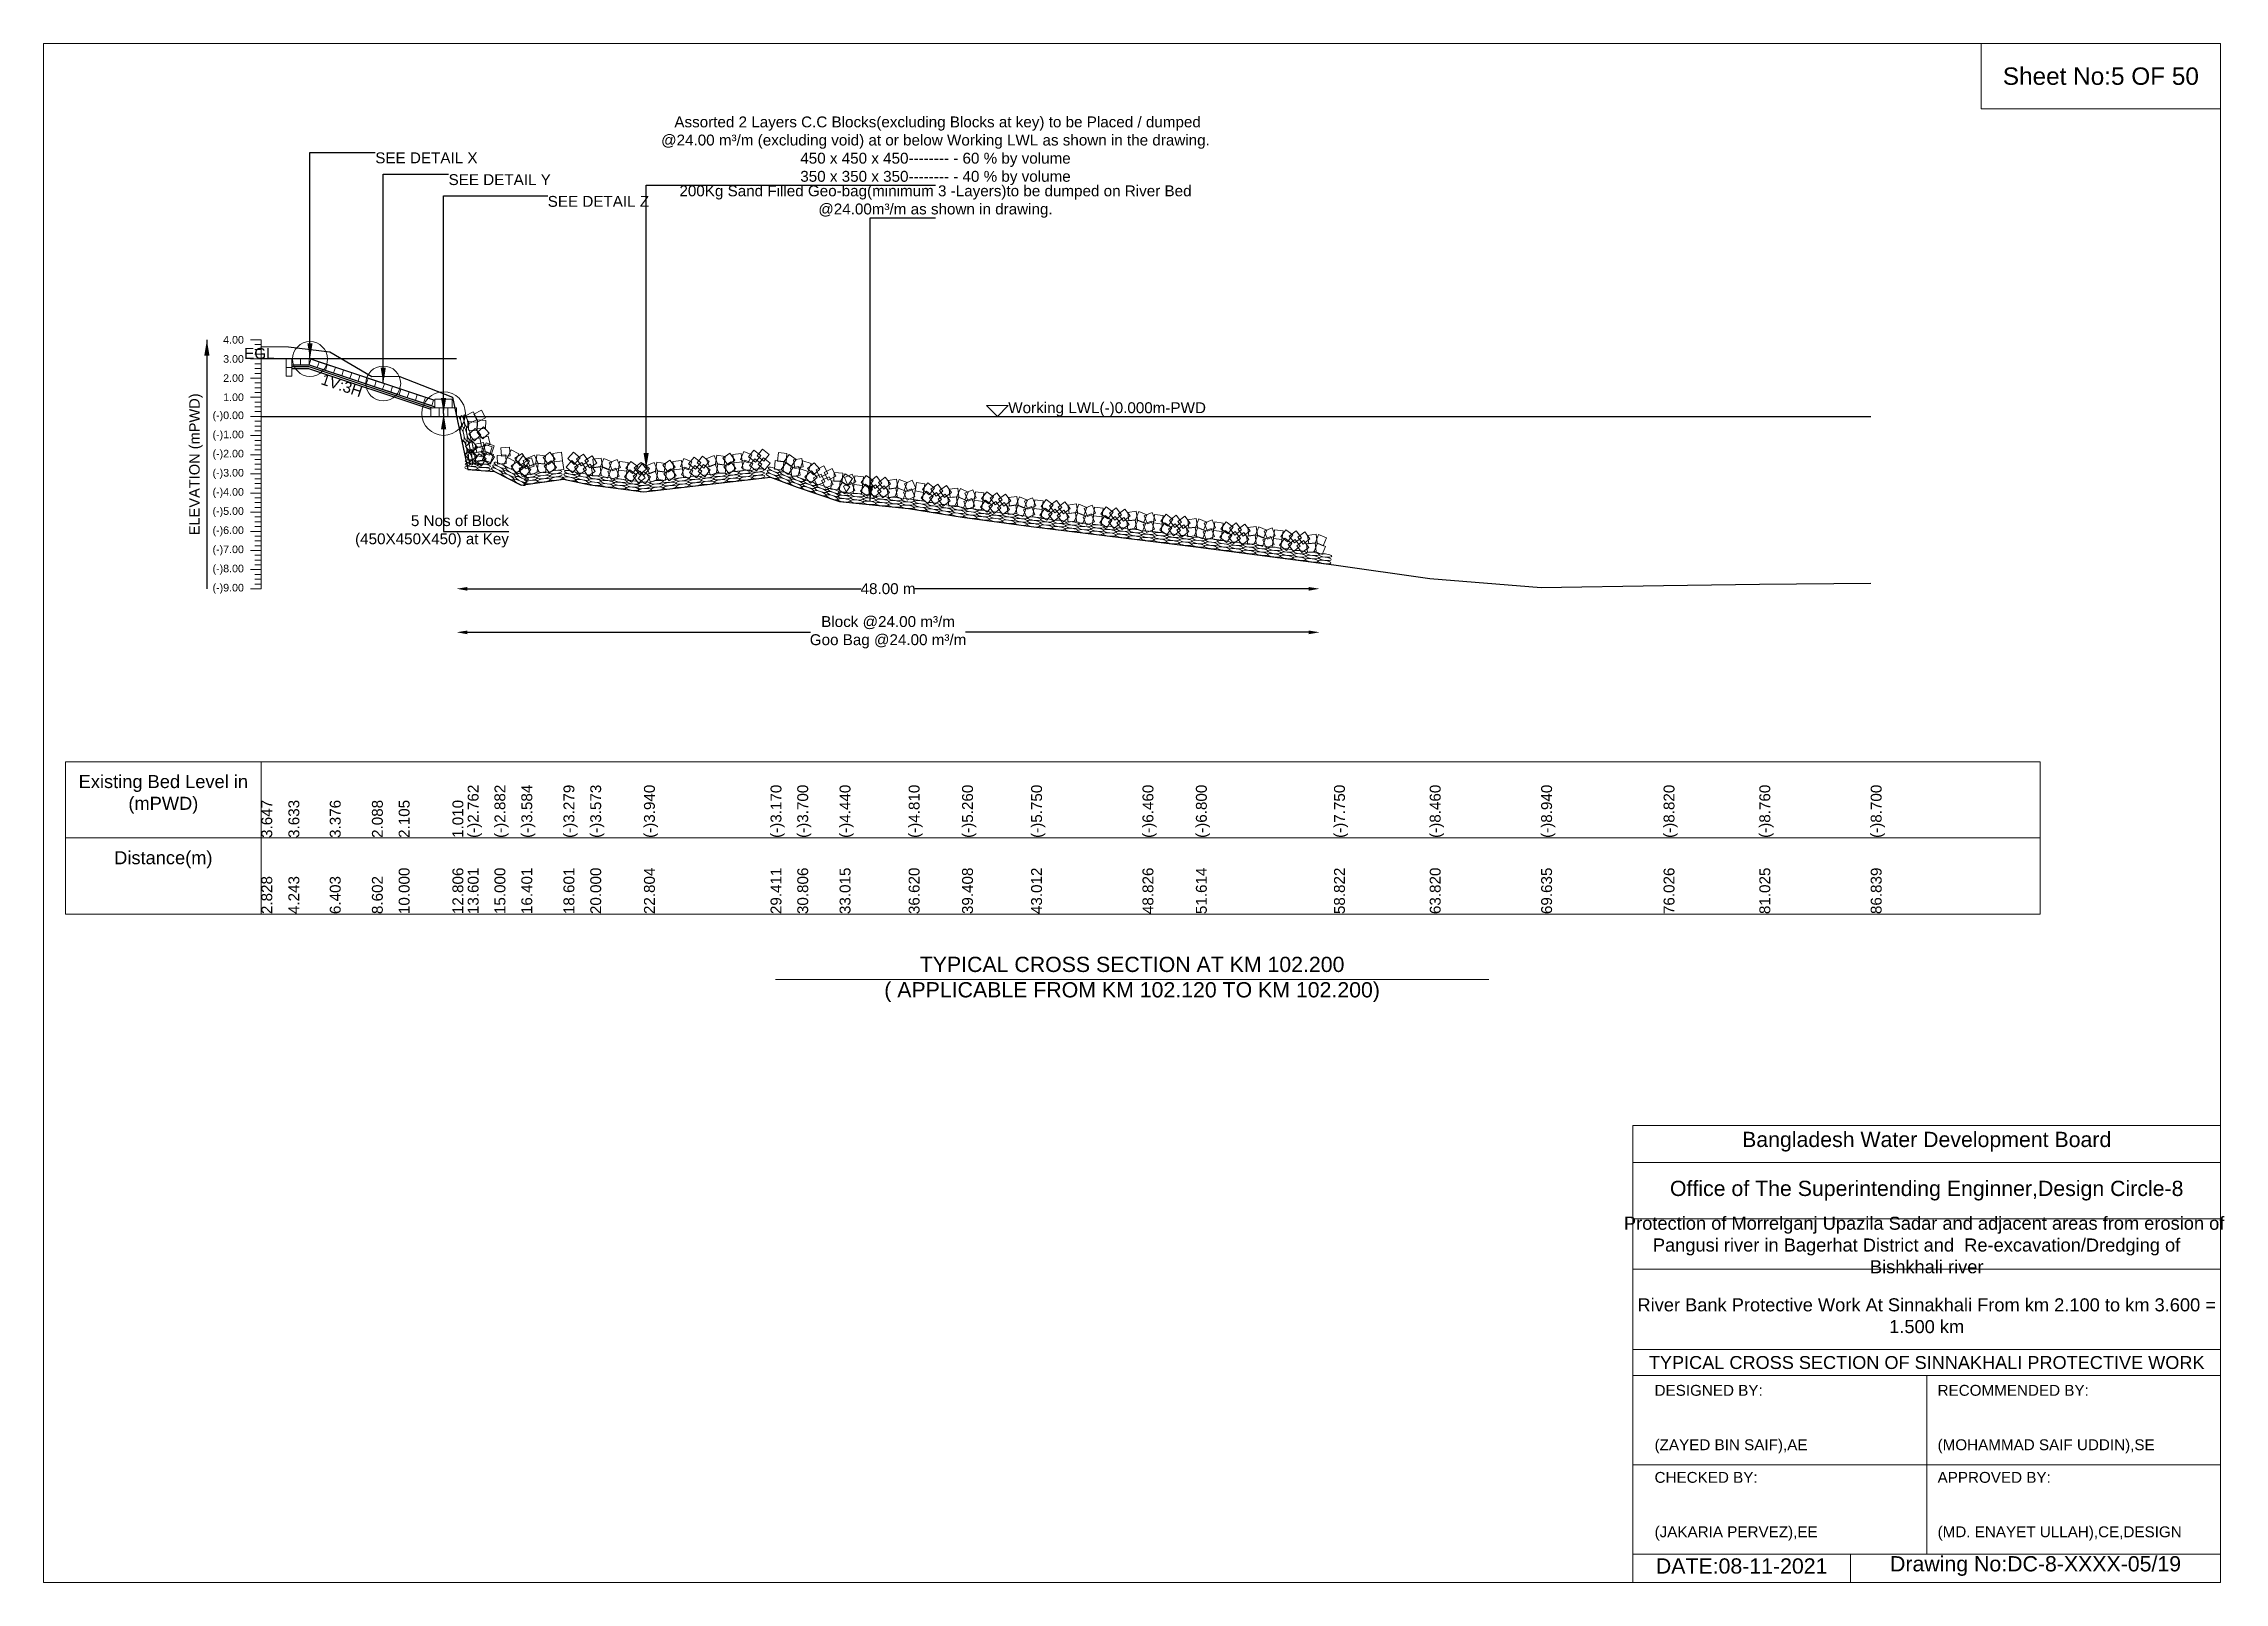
# Model space of a CAD drawing. Header units: inches. Extents: x 89000 to 380017, y -7071 to 0.
# Drawn here: x 160000 to 170017, y -7071 to 0 of the extents above; entities that cross this region are included whole.
import ezdxf

# ---------------------------------------------------------------- set-up
doc = ezdxf.new("R2010")
doc.units = ezdxf.units.IN
doc.header["$LTSCALE"] = 7
doc.header["$MEASUREMENT"] = 0
for name, color, linetype, lineweight in [('Cross section Data Border', 7, 'Continuous', 9), ('Cross Section Labels', 7, 'Continuous', 9), ('Existing_Bed_Level for Xsection', 7, 'Continuous', 25), ('Long Section Labels', 7, 'Continuous', 9)]:
    doc.layers.add(name, color=color, linetype=linetype, lineweight=lineweight)
doc.styles.get("Standard").update_dxf_attribs({"font": 'arial.ttf'})
doc.dimstyles.new('Appron Lebeling Style', dxfattribs={"dimtxt": 50, "dimasz": 50, "dimexe": 0.18, "dimexo": 0.0625, "dimgap": 0.09, "dimtad": 0, "dimtih": 1, "dimtoh": 1, "dimdec": 4, "dimzin": 0, "dimdsep": 46, "dimtxsty": 'Standard', "dimcen": 0.09, "dimse1": 1, "dimse2": 1, "dimadec": 0, "dimazin": 0, "dimtfac": 1, "dimtdec": 4, "dimtofl": 0, "dimtmove": 0, "dimatfit": 3, "dimfxl": 1, "dimtolj": 1, "dimtzin": 0, "dimarcsym": 0})
doc.dimstyles.get("Standard").update_dxf_attribs({"dimtxt": 0.18, "dimasz": 0.18, "dimexe": 0.18, "dimexo": 0.0625, "dimgap": 0.09, "dimtad": 0, "dimtih": 1, "dimtoh": 1, "dimdec": 4, "dimzin": 0, "dimdsep": 46, "dimtxsty": 'Standard', "dimcen": 0.09, "dimadec": 0, "dimazin": 0, "dimtfac": 1, "dimtdec": 4, "dimtofl": 0, "dimtmove": 0, "dimatfit": 3, "dimfxl": 1, "dimtolj": 1, "dimtzin": 0, "dimarcsym": 0})

msp = doc.modelspace()

# ---------------------------------------------------------------- texts
at = {"layer": 'Cross section Data Border', "char_height": 60, "width": 800, "attachment_point": 5}
for s, insert in [('Existing Bed Level in (mPWD)', (160550, -3450)), ('Distance(m)', (160550, -3750))]:
    msp.add_mtext(s, dxfattribs=dict(at, insert=insert))
at = {"layer": 'Cross Section Labels'}
for s, insert, char_height, attachment_point in [('Sheet No:5 OF 50', (169450, -150), 80, 5), (' Assorted 2 Layers C.C Blocks(excluding Blocks at key) to be Placed / dumped^J@24.00 m³/m (excluding void) at or below Working LWL as shown in the drawing.^J450 x 450 x 450-------- - 60 % by volume^J350 x 350 x 350-------- - 40 % by volume', (164096.86074, -650), 50, 8), ('SEE DETAIL X', (161523.58617, -500), 50, 1), ('SEE DETAIL Y', (161860.18617, -600), 50, 1), ('SEE DETAIL Z', (162315.58617, -700), 50, 1), ('200Kg Sand Filled Geo-bag(minimum 3 -Layers)to be dumped on River Bed^J@24.00m³/m as shown in drawing.', (164096.86074, -800), 50, 8), ('EGL', (161060.90204, -1449.28), 50, 9), ('Working LWL(-)0.000m-PWD', (164431.18617, -1713.28), 50, 7), ('5 Nos of Block ^J(450X450X450) at Key', (162137.38617, -2241.28), 50, 6), ('TYPICAL CROSS SECTION AT KM 102.200^J( APPLICABLE FROM KM 102.120 TO KM 102.200)', (165000, -4300), 70, 5), ('Bangladesh Water Development Board', (168650, -5046), 70, 5), ('Office of The Superintending Enginner,Design Circle-8', (168650, -5271), 70, 5)]:
    msp.add_mtext(s, dxfattribs=dict(at, insert=insert, char_height=char_height, attachment_point=attachment_point))
at = {"layer": 'Cross Section Labels', "insert": (161377.97215, -1547.12207), "char_height": 50, "attachment_point": 2, "rotation": 341.565051177}
msp.add_mtext('1V:3H', dxfattribs=at)
at = {"layer": 'Cross Section Labels'}
for s, insert, char_height, width, attachment_point in [('Protection of Morrelganj Upazila Sadar and adjacent areas from erosion of  Pangusi river in Bagerhat District and  Re-excavation/Dredging of     Bishkhali river', (168650, -5521), 60, 2800, 5), ('River Bank Protective Work At Sinnakhali From km 2.100 to km 3.600 = 1.500 km', (168650, -5846), 60, 2700, 5), ('TYPICAL CROSS SECTION OF SINNAKHALI PROTECTIVE WORK', (168650, -6061), 59.5765532, 2800, 5), ('DESIGNED BY:^J^J^J(ZAYED BIN SAIF),AE', (167400, -6321), 50, 1400, 4), ('RECOMMENDED BY:^J^J^J(MOHAMMAD SAIF UDDIN),SE', (168700, -6321), 50, 1400, 4), ('CHECKED BY:^J^J^J(JAKARIA PERVEZ),EE', (167400, -6721), 50, 1400, 4), ('APPROVED BY:^J^J^J(MD. ENAYET ULLAH),CE,DESIGN', (168700, -6721), 50, 1400, 4), ('DATE:08-11-2021', (167800, -6996), 70, 1400, 5), ('Drawing No:DC-8-XXXX-05/19', (169150, -6996), 70, 2200, 5)]:
    msp.add_mtext(s, dxfattribs=dict(at, insert=insert, char_height=char_height, width=width, attachment_point=attachment_point))
at = {"layer": 'Long Section Labels', "char_height": 35, "attachment_point": 6}
for s, insert in [('4.00', (160920, -1361.28)), ('3.00', (160920, -1449.28)), ('2.00', (160920, -1537.28)), ('(-)0.00', (160920, -1713.28)), ('1.00', (160920, -1625.28)), ('(-)1.00', (160920, -1801.28)), ('(-)2.00', (160920, -1889.28)), ('(-)3.00', (160920, -1977.28)), ('(-)4.00', (160920, -2065.28)), ('(-)5.00', (160920, -2153.28)), ('(-)6.00', (160920, -2241.28)), ('(-)7.00', (160920, -2329.28)), ('(-)8.00', (160920, -2417.28)), ('(-)9.00', (160920, -2505.28))]:
    msp.add_mtext(s, dxfattribs=dict(at, insert=insert))
at = {"layer": 'Long Section Labels', "rotation": 90}
for s, insert, char_height, attachment_point in [('ELEVATION (mPWD)', (160700, -1933.28), 48, 5), ('3.647', (161000, -3650), 50, 1), ('3.633', (161124.45079, -3650), 50, 1), ('3.376', (161314.57335, -3650), 50, 1), ('2.088', (161508.10304, -3650), 50, 1), ('2.105', (161631.09841, -3650), 50, 1), ('1.010', (161878.04828, -3650), 50, 1), ('(-)2.762', (161948.02782, -3650), 50, 1), ('(-)2.882', (162071.09841, -3650), 50, 1), ('(-)3.584', (162194.40573, -3650), 50, 1), ('(-)3.279', (162387.99303, -3650), 50, 1), ('(-)3.573', (162511.09841, -3650), 50, 1), ('(-)3.940', (162757.80716, -3650), 50, 1), ('(-)3.170', (163339.25606, -3650), 50, 1), ('(-)3.700', (163462.01265, -3650), 50, 1), ('(-)4.440', (163656.43144, -3650), 50, 1), ('(-)4.810', (163973.6291, -3650), 50, 1), ('(-)5.260', (164219.01306, -3650), 50, 1), ('(-)5.750', (164536.12153, -3650), 50, 1), ('(-)6.460', (165047.80599, -3650), 50, 1), ('(-)6.800', (165293.12615, -3650), 50, 1), ('(-)7.750', (165927.4137, -3650), 50, 1), ('(-)8.460', (166367.26365, -3650), 50, 1), ('(-)8.940', (166878.95742, -3650), 50, 1), ('(-)8.820', (167441.4138, -3650), 50, 1), ('(-)8.760', (167881.27092, -3650), 50, 1), ('(-)8.700', (168392.92437, -3650), 50, 1), ('10.000', (161631.09841, -4000), 50, 1), ('12.806', (161878.04828, -4000), 50, 1), ('13.601', (161948.02782, -4000), 50, 1), ('15.000', (162071.09841, -4000), 50, 1), ('16.401', (162194.40573, -4000), 50, 1), ('18.601', (162387.99303, -4000), 50, 1), ('20.000', (162511.09841, -4000), 50, 1), ('22.804', (162757.80716, -4000), 50, 1), ('29.411', (163339.25606, -4000), 50, 1), ('30.806', (163462.01265, -4000), 50, 1), ('33.015', (163656.43144, -4000), 50, 1), ('36.620', (163973.6291, -4000), 50, 1), ('39.408', (164219.01306, -4000), 50, 1), ('43.012', (164536.12153, -4000), 50, 1), ('48.826', (165047.80599, -4000), 50, 1), ('51.614', (165293.12615, -4000), 50, 1), ('58.822', (165927.4137, -4000), 50, 1), ('63.820', (166367.26365, -4000), 50, 1), ('69.635', (166878.95742, -4000), 50, 1), ('76.026', (167441.4138, -4000), 50, 1), ('81.025', (167881.27092, -4000), 50, 1), ('86.839', (168392.92437, -4000), 50, 1), ('2.828', (161000, -4000), 50, 1), ('4.243', (161124.45079, -4000), 50, 1), ('6.403', (161314.57335, -4000), 50, 1), ('8.602', (161508.10304, -4000), 50, 1)]:
    msp.add_mtext(s, dxfattribs=dict(at, insert=insert, char_height=char_height, attachment_point=attachment_point))

# ---------------------------------------------------------------- blocks, each defined once
blk = doc.blocks.new('*D7')
at = {"layer": 'Cross Section Labels', "color": 0, "lineweight": -2, "transparency": 16777216}
for p, q in [((161947, -2505), (163755, -2505)), ((165811, -2505), (164002, -2505))]:
    blk.add_line(p, q, dxfattribs=at)
at = {"layer": 'Cross Section Labels', "color": 0, "transparency": 16777216}
for points in [[(161947, -2497), (161947, -2514), (161897, -2505)], [(165811, -2497), (165811, -2514), (165861, -2505)]]:
    blk.add_solid(points, dxfattribs=at)
at = {"layer": 'Defpoints', "color": 0, "transparency": 16777216}
for p in [(161897, -1713), (165861, -2386), (165861, -2505)]:
    blk.add_point(p, dxfattribs=at)
at = {"layer": 'Cross Section Labels', "color": 0, "transparency": 16777216, "insert": (163879, -2505), "char_height": 50, "attachment_point": 5}
blk.add_mtext('\\A1;48.00 m', dxfattribs=at)
blk = doc.blocks.new('*D8')
at = {"layer": 'Cross Section Labels', "color": 0, "lineweight": -2, "transparency": 16777216}
for p, q in [((161947, -2705), (163523, -2705)), ((165811, -2705), (164234, -2705))]:
    blk.add_line(p, q, dxfattribs=at)
at = {"layer": 'Cross Section Labels', "color": 0, "transparency": 16777216}
for points in [[(161947, -2697), (161947, -2714), (161897, -2705)], [(165811, -2697), (165811, -2714), (165861, -2705)]]:
    blk.add_solid(points, dxfattribs=at)
at = {"layer": 'Defpoints', "color": 0, "transparency": 16777216}
for p in [(161897, -1713), (165861, -2386), (165861, -2705)]:
    blk.add_point(p, dxfattribs=at)
at = {"layer": 'Cross Section Labels', "color": 0, "transparency": 16777216, "insert": (163879, -2705), "char_height": 50, "attachment_point": 5}
blk.add_mtext('\\A1;Block @24.00 m³/m ^JGoo Bag @24.00 m³/m ', dxfattribs=at)

# ---------------------------------------------------------------- dimensions: what is measured, and where the dimension line sits
at = {"layer": 'Cross Section Labels'}
for base, text, picture, middle in [((165860.52391, -2505.28), '48.00 m', '*D7', (163878.65504, -2505.28)), ((165860.52391, -2705.28), 'Block @24.00 m³/m ^JGoo Bag @24.00 m³/m ', '*D8', (163878.65504, -2705.28))]:
    dim = msp.add_linear_dim(base=base, p1=(161896.78617, -1713.28), p2=(165860.52391, -2386.46383), text=text, dimstyle='Appron Lebeling Style', dxfattribs=at)
    dim.commit()
    dim.dimension.update_dxf_attribs({"geometry": picture, "text_midpoint": middle})

# ---------------------------------------------------------------- linework, layer by layer
at = {"layer": 'Cross section Data Border'}
msp.add_lwpolyline([(160100, -3300), (169170.73215, -3300), (169170.73215, -4000), (160100, -4000)], close=True, dxfattribs=at)
for points in [[(161000, -3300), (161000, -4000)], [(160100, -3650), (169170.73215, -3650)]]:
    msp.add_lwpolyline(points, dxfattribs=at)
at = {"layer": 'Cross Section Labels'}
for points in [[(160000, 0), (170000, 0), (170000, -7071), (160000, -7071)], [(168900, 0), (170000, 0), (170000, -300), (168900, -300)], [(164381.18617, -1713.28), (164431.18617, -1663.28), (164331.18617, -1663.28)]]:
    msp.add_lwpolyline(points, close=True, dxfattribs=at)
for points in [[(163362, -4300), (165000, -4300), (166638, -4300)], [(167300, -7071), (167300, -4971), (170000, -4971)], [(167300, -5141), (170000, -5141)], [(167300, -5401), (170000, -5401)], [(167300, -5631), (170000, -5631)], [(167300, -6001), (170000, -6001)], [(167300, -6121), (170000, -6121)], [(168650, -6121), (168650, -6941)], [(167300, -6531), (170000, -6531)], [(167300, -6941), (170000, -6941)], [(168300, -6941), (168300, -7071)]]:
    msp.add_lwpolyline(points, dxfattribs=at)
for centre, radius in [((161223.58617, -1449.28), 80), ((161560.18617, -1561.48), 80), ((161837.38617, -1700.08), 100)]:
    msp.add_circle(centre, radius, dxfattribs=at)
at = {"layer": 'Existing_Bed_Level for Xsection'}
for points in [[(161000, -1392.344), (161124.45079, -1393.576), (161314.57335, -1416.192), (161508.10304, -1529.536), (161631.09841, -1528.04), (161878.04828, -1624.4), (161948.02782, -1956.336), (162071.09841, -1966.896), (162194.40573, -2028.672), (162387.99303, -2001.832), (162511.09841, -2027.704), (162757.80716, -2060), (163339.25606, -1992.24), (163462.01265, -2038.88), (163656.43144, -2104), (163973.6291, -2136.56), (164219.01306, -2176.16), (164536.12153, -2219.28), (165047.80599, -2281.76), (165293.12615, -2311.68), (165927.4137, -2395.28), (166367.26365, -2457.76), (166878.95742, -2500), (167441.4138, -2489.44), (167881.27092, -2484.16), (168392.92437, -2478.88)], [(161896.78617, -1449.28), (161000, -1449.28)], [(161797.78617, -1640.68), (161227.65046, -1450.63476), (161223.58617, -1449.28), (161219.30204, -1449.28), (161140.10204, -1449.28)], [(161140.10204, -1475.68), (161219.30204, -1475.68), (161797.78617, -1668.50804)], [(161140.10204, -1484.48), (161217.874, -1484.48), (161785.474, -1673.68)], [(161140.10204, -1493.28), (161216.44596, -1493.28), (161777.98617, -1680.46007)], [(161000, -1713.28), (168392.92437, -1713.28)]]:
    msp.add_lwpolyline(points, dxfattribs=at)
at = {"layer": 'Long Section Labels'}
for points in [[(161000, -1361.28), (160950, -1361.28)], [(161000, -1383.28), (160970, -1383.28)], [(161000, -2505.28), (161000, -2417.28), (161000, -2329.28), (161000, -2241.28), (161000, -2153.28), (161000, -2065.28), (161000, -1977.28), (161000, -1889.28), (161000, -1801.28), (161000, -1713.28), (161000, -1625.28), (161000, -1537.28), (161000, -1449.28), (161000, -1361.28)], [(161000, -1449.28), (160950, -1449.28)], [(161000, -1405.28), (160970, -1405.28)], [(161000, -1427.28), (160970, -1427.28)], [(161000, -1471.28), (160970, -1471.28)], [(161000, -1493.28), (160970, -1493.28)], [(161000, -1537.28), (160950, -1537.28)], [(161000, -1515.28), (160970, -1515.28)], [(161000, -1559.28), (160970, -1559.28)], [(161000, -1581.28), (160970, -1581.28)], [(161000, -1625.28), (160950, -1625.28)], [(161000, -1603.28), (160970, -1603.28)], [(161000, -1647.28), (160970, -1647.28)], [(161000, -1669.28), (160970, -1669.28)], [(161000, -1691.28), (160970, -1691.28)], [(161000, -1713.28), (160950, -1713.28)], [(161000, -1801.28), (160950, -1801.28)], [(161000, -1735.28), (160970, -1735.28)], [(161000, -1757.28), (160970, -1757.28)], [(161000, -1779.28), (160970, -1779.28)], [(161000, -1889.28), (160950, -1889.28)], [(161000, -1823.28), (160970, -1823.28)], [(161000, -1845.28), (160970, -1845.28)], [(161000, -1867.28), (160970, -1867.28)], [(161000, -1977.28), (160950, -1977.28)], [(161000, -1911.28), (160970, -1911.28)], [(161000, -1933.28), (160970, -1933.28)], [(161000, -1955.28), (160970, -1955.28)], [(161000, -1999.28), (160970, -1999.28)], [(161000, -2065.28), (160950, -2065.28)], [(161000, -2021.28), (160970, -2021.28)], [(161000, -2043.28), (160970, -2043.28)], [(161000, -2087.28), (160970, -2087.28)], [(161000, -2153.28), (160950, -2153.28)], [(161000, -2109.28), (160970, -2109.28)], [(161000, -2131.28), (160970, -2131.28)], [(161000, -2175.28), (160970, -2175.28)], [(161000, -2197.28), (160970, -2197.28)], [(161000, -2241.28), (160950, -2241.28)], [(161000, -2219.28), (160970, -2219.28)], [(161000, -2263.28), (160970, -2263.28)], [(161000, -2285.28), (160970, -2285.28)], [(161000, -2329.28), (160950, -2329.28)], [(161000, -2307.28), (160970, -2307.28)], [(161000, -2351.28), (160970, -2351.28)], [(161000, -2373.28), (160970, -2373.28)], [(161000, -2395.28), (160970, -2395.28)], [(161000, -2417.28), (160950, -2417.28)], [(161000, -2439.28), (160970, -2439.28)], [(161000, -2461.28), (160970, -2461.28)], [(161000, -2483.28), (160970, -2483.28)], [(161000, -2505.28), (160950, -2505.28)]]:
    msp.add_lwpolyline(points, dxfattribs=at)
for points in [[(161140.10204, -1449.28), (161113.70204, -1449.28), (161113.70204, -1488.88), (161140.10204, -1488.88)], [(161140.10204, -1488.88), (161113.70204, -1488.88), (161113.70204, -1528.48), (161140.10204, -1528.48)], [(161179.70204, -1449.28), (161140.10204, -1449.28), (161140.10204, -1475.68), (161179.70204, -1475.68)], [(161219.30204, -1449.28), (161179.70204, -1449.28), (161179.70204, -1475.68), (161219.30204, -1475.68)], [(161265.21831, -1463.15738), (161227.65046, -1450.63476), (161219.30204, -1475.68), (161256.8699, -1488.20262)], [(161302.78617, -1475.68), (161265.21831, -1463.15738), (161256.8699, -1488.20262), (161294.43776, -1500.72524)], [(161340.35403, -1488.20262), (161302.78617, -1475.68), (161294.43776, -1500.72524), (161332.00562, -1513.24786)], [(161377.92189, -1500.72524), (161340.35403, -1488.20262), (161332.00562, -1513.24786), (161369.57348, -1525.77048)], [(161415.48975, -1513.24786), (161377.92189, -1500.72524), (161369.57348, -1525.77048), (161407.14134, -1538.2931)], [(161453.05761, -1525.77048), (161415.48975, -1513.24786), (161407.14134, -1538.2931), (161444.70919, -1550.81572)], [(161490.62547, -1538.2931), (161453.05761, -1525.77048), (161444.70919, -1550.81572), (161482.27705, -1563.33834)], [(161528.19332, -1550.81572), (161490.62547, -1538.2931), (161482.27705, -1563.33834), (161519.84491, -1575.86096)], [(161565.76118, -1563.33834), (161528.19332, -1550.81572), (161519.84491, -1575.86096), (161557.41277, -1588.38358)], [(161603.32904, -1575.86096), (161565.76118, -1563.33834), (161557.41277, -1588.38358), (161594.98063, -1600.9062)], [(161640.8969, -1588.38358), (161603.32904, -1575.86096), (161594.98063, -1600.9062), (161632.54849, -1613.42881)], [(161678.46476, -1600.9062), (161640.8969, -1588.38358), (161632.54849, -1613.42881), (161670.11635, -1625.95143)], [(161716.03262, -1613.42881), (161678.46476, -1600.9062), (161670.11635, -1625.95143), (161707.6842, -1638.47405)], [(161753.60048, -1625.95143), (161716.03262, -1613.42881), (161707.6842, -1638.47405), (161745.25206, -1650.99667)], [(161791.16833, -1638.47405), (161753.60048, -1625.95143), (161745.25206, -1650.99667), (161782.81992, -1663.51929)], [(161817.58617, -1673.68), (161777.98617, -1673.68), (161777.98617, -1713.28), (161817.58617, -1713.28)], [(161837.38617, -1634.08), (161797.78617, -1634.08), (161797.78617, -1673.68), (161837.38617, -1673.68)], [(161857.18617, -1673.68), (161817.58617, -1673.68), (161817.58617, -1713.28), (161857.18617, -1713.28)], [(161876.98617, -1634.08), (161837.38617, -1634.08), (161837.38617, -1673.68), (161876.98617, -1673.68)], [(161896.78617, -1673.68), (161857.18617, -1673.68), (161857.18617, -1713.28), (161896.78617, -1713.28)], [(161990.77778, -1728.0032), (161972.85126, -1692.69314), (161937.54121, -1710.61966), (161955.46772, -1745.92972)], [(162029.52604, -1719.8342), (162011.59952, -1684.52414), (161976.28946, -1702.45066), (161994.21598, -1737.76072)], [(161991.02636, -1778.90362), (161993.17243, -1739.36182), (161953.63063, -1737.21575), (161951.48455, -1776.75755)], [(162008.45716, -1798.33658), (161982.02613, -1768.84827), (161952.53782, -1795.27931), (161978.96886, -1824.76762)], [(162029.77462, -1770.73462), (162031.92069, -1731.19282), (161992.37888, -1729.04675), (161990.23281, -1768.58855)], [(162047.20542, -1790.16758), (162020.77438, -1760.67927), (161991.28608, -1787.11031), (162017.71712, -1816.59862)], [(161990.42552, -1895.04506), (161964.90839, -1864.76245), (161934.62579, -1890.27957), (161960.14291, -1920.56218)], [(161993.81093, -1855.59003), (161968.29381, -1825.30742), (161938.0112, -1850.82455), (161963.52833, -1881.10716)], [(162012.12512, -1850.84583), (162003.95612, -1812.09757), (161965.20786, -1820.26657), (161973.37686, -1859.01483)], [(162009.5214, -1899.26739), (162021.79842, -1861.61855), (161984.14959, -1849.34153), (161971.87256, -1886.99036)], [(162032.40595, -1907.28727), (161999.23905, -1885.65126), (161977.60304, -1918.81816), (162010.76994, -1940.45417)], [(162017.99866, -1873.08027), (161979.01322, -1880.02974), (161985.96269, -1919.01519), (162024.94814, -1912.06572)], [(162021.38408, -1833.62525), (161982.39863, -1840.57472), (161989.34811, -1879.56016), (162028.33355, -1872.61069)], [(162050.87338, -1842.67683), (162042.70438, -1803.92857), (162003.95612, -1812.09757), (162012.12512, -1850.84583)], [(162048.26965, -1891.09839), (162060.54668, -1853.44955), (162022.89785, -1841.17253), (162010.62082, -1878.82136)], [(162066.79618, -1887.56191), (162029.56447, -1874.07267), (162016.07523, -1911.30438), (162053.30694, -1924.79362)], [(162071.1542, -1899.11827), (162037.9873, -1877.48226), (162016.3513, -1910.64916), (162049.5182, -1932.28517)], [(162070.18159, -1848.10689), (162032.94988, -1834.61764), (162019.46064, -1871.84936), (162056.69235, -1885.3386)], [(162122.50259, -1890.05898), (162082.97047, -1892.37659), (162085.28808, -1931.90871), (162124.8202, -1929.5911)], [(162140.24035, -1854.65372), (162100.70823, -1856.97133), (162103.02584, -1896.50345), (162142.55796, -1894.18584)], [(162165.8721, -1919.88785), (162130.46684, -1902.15009), (162112.72909, -1937.55535), (162148.13434, -1955.2931)], [(162183.60985, -1884.48259), (162148.2046, -1866.74484), (162130.46684, -1902.15009), (162165.8721, -1919.88785)], [(162219.87544, -1916.67318), (162198.06268, -1883.62226), (162165.01176, -1905.43502), (162186.82452, -1938.48594)], [(162232.34668, -1918.12291), (162200.75556, -1894.24486), (162176.87751, -1925.83597), (162208.46862, -1949.71402)], [(162254.36945, -1890.59606), (162217.89185, -1906.00854), (162233.30432, -1942.48614), (162269.78192, -1927.07367)], [(162305.16257, -1893.90885), (162265.86776, -1889.00187), (162260.96079, -1928.29668), (162300.25559, -1933.20365)], [(162325.76729, -1877.88018), (162294.50223, -1902.1836), (162318.80565, -1933.44866), (162350.07071, -1909.14524)], [(162378.40449, -1877.89452), (162339.1797, -1883.33286), (162344.61804, -1922.55765), (162383.84283, -1917.11931)], [(162464.1376, -1903.85445), (162434.63257, -1877.44208), (162408.2202, -1906.94711), (162437.72523, -1933.35948)], [(162480.70224, -1886.14474), (162447.53181, -1907.77533), (162469.1624, -1940.94577), (162502.33283, -1919.31518)], [(162541.09084, -1927.43783), (162519.43384, -1894.28463), (162486.28064, -1915.94163), (162507.93764, -1949.09483)], [(162987.56239, -1900.0485), (162962.97808, -1931.09317), (162994.02275, -1955.67748), (163018.60706, -1924.63281)], [(163057.93829, -1920.02684), (163026.87405, -1895.46726), (163002.31447, -1926.53149), (163033.37871, -1951.09108)], [(163080.55463, -1892.98555), (163043.7504, -1907.60091), (163058.36575, -1944.40514), (163095.16998, -1929.78978)], [(163131.26366, -1897.40242), (163092.0849, -1891.64186), (163086.32433, -1930.82062), (163125.5031, -1936.58119)], [(163152.21217, -1881.82575), (163120.42586, -1905.44333), (163144.04344, -1937.22965), (163175.82976, -1913.61206)], [(163204.83661, -1882.98506), (163165.5028, -1887.56888), (163170.08662, -1926.90269), (163209.42043, -1922.31887)], [(163252.81583, -1890.01507), (163216.45045, -1874.33965), (163200.77502, -1910.70503), (163237.1404, -1926.38046)], [(163262.89906, -1867.96174), (163238.31474, -1899.00641), (163269.35941, -1923.59072), (163293.94373, -1892.54605)], [(163333.27496, -1887.94008), (163302.21072, -1863.3805), (163277.65113, -1894.44473), (163308.71537, -1919.00432)], [(163337.85878, -1927.27389), (163306.79454, -1902.7143), (163282.23496, -1933.77854), (163313.29919, -1958.33813)], [(163414.56483, -1883.35551), (163375.16701, -1879.35901), (163371.17052, -1918.75683), (163410.56834, -1922.75332)], [(163457.52827, -1910.65126), (163425.4163, -1887.4784), (163402.24344, -1919.59037), (163434.35542, -1942.76323)], [(162202.13769, -1952.07843), (162180.32492, -1919.02751), (162147.274, -1940.84028), (162169.08677, -1973.8912)], [(162237.78501, -1957.3477), (162206.1939, -1933.46965), (162182.31585, -1965.06076), (162213.90696, -1988.93882)], [(162222.66355, -1939.16681), (162185.0808, -1951.64465), (162197.55865, -1989.22741), (162235.1414, -1976.74956)], [(162240.40131, -1903.76156), (162202.81856, -1916.2394), (162215.2964, -1953.82215), (162252.87915, -1941.34431)], [(162259.80779, -1929.82086), (162223.33018, -1945.23333), (162238.74266, -1981.71093), (162275.22026, -1966.29846)], [(162310.60091, -1933.13364), (162271.3061, -1928.22667), (162266.39913, -1967.52147), (162305.69393, -1972.42844)], [(162331.20563, -1917.10498), (162299.94057, -1941.4084), (162324.24399, -1972.67345), (162355.50905, -1948.37003)], [(162383.84283, -1917.11931), (162344.61804, -1922.55765), (162350.05638, -1961.78244), (162389.28117, -1956.3441)], [(162455.99313, -1942.60787), (162426.4881, -1916.1955), (162400.07573, -1945.70053), (162429.58076, -1972.1129)], [(162472.55777, -1924.89816), (162439.38734, -1946.52875), (162461.01792, -1979.69919), (162494.18836, -1958.0686)], [(162532.94636, -1966.19125), (162511.28937, -1933.03805), (162478.13617, -1954.69505), (162499.79316, -1987.84824)], [(162556.67557, -1943.97886), (162517.41919, -1949.18433), (162522.62466, -1988.4407), (162561.88104, -1983.23523)], [(162561.81565, -1904.71387), (162522.55927, -1909.91934), (162527.76474, -1949.17571), (162567.02112, -1943.97024)], [(162604.77935, -1960.62042), (162568.18567, -1945.48562), (162553.05086, -1982.0793), (162589.64455, -1997.2141)], [(162609.91943, -1921.35543), (162573.32575, -1906.22062), (162558.19094, -1942.81431), (162594.78463, -1957.94911)], [(162628.89232, -1950.61856), (162592.30872, -1965.77771), (162607.46788, -2002.36132), (162644.05148, -1987.20216)], [(162634.0324, -1911.35357), (162597.4488, -1926.51272), (162612.60795, -1963.09632), (162649.19156, -1947.93717)], [(162679.64763, -1964.56756), (162640.38264, -1959.42748), (162635.24256, -1998.69247), (162674.50755, -2003.83255)], [(162684.78771, -1925.30257), (162645.52271, -1920.16249), (162640.38264, -1959.42748), (162679.64763, -1964.56756)], [(162724.46707, -1983.07822), (162693.01821, -1959.01311), (162668.9531, -1990.46197), (162700.40196, -2014.52707)], [(162729.60714, -1943.81323), (162698.15829, -1919.74812), (162674.09318, -1951.19698), (162705.54204, -1975.26208)], [(162739.62071, -1964.14708), (162708.21198, -1988.26453), (162732.32944, -2019.67326), (162763.73817, -1995.55581)], [(162744.76079, -1924.88209), (162713.35206, -1948.99954), (162737.46952, -1980.40827), (162768.87825, -1956.29082)], [(162782.60162, -1952.1136), (162751.53739, -1927.55402), (162726.9778, -1958.61826), (162758.04204, -1983.17784)], [(162787.18545, -1991.44741), (162756.12121, -1966.88783), (162731.56163, -1997.95207), (162762.62586, -2022.51165)], [(162805.21796, -1925.07231), (162768.41373, -1939.68767), (162783.02909, -1976.4919), (162819.83332, -1961.87654)], [(162809.80178, -1964.40612), (162772.99755, -1979.02148), (162787.61291, -2015.82571), (162824.41714, -2001.21035)], [(162855.927, -1929.48918), (162816.74823, -1923.72862), (162810.98766, -1962.90739), (162850.16643, -1968.66795)], [(162860.51082, -1968.82299), (162821.33205, -1963.06243), (162815.57149, -2002.24119), (162854.75026, -2008.00176)], [(162876.87551, -1913.91251), (162845.08919, -1937.5301), (162868.70678, -1969.31641), (162900.49309, -1945.69883)], [(162881.45933, -1953.24632), (162849.67302, -1976.86391), (162873.2906, -2008.65022), (162905.07691, -1985.03264)], [(162929.49994, -1915.07182), (162890.16613, -1919.65564), (162894.74996, -1958.98945), (162934.08377, -1954.40563)], [(162934.08377, -1954.40563), (162894.74996, -1958.98945), (162899.33378, -1998.32326), (162938.66759, -1993.73944)], [(162977.47916, -1922.10184), (162941.11378, -1906.42641), (162925.43836, -1942.79179), (162961.80374, -1958.46722)], [(162982.06299, -1961.43565), (162945.6976, -1945.76022), (162930.02218, -1982.1256), (162966.38756, -1997.80103)], [(162992.14621, -1939.38231), (162967.5619, -1970.42698), (162998.60657, -1995.01129), (163023.19088, -1963.96662)], [(163062.52211, -1959.36065), (163031.45788, -1934.80107), (163006.89829, -1965.8653), (163037.96253, -1990.42489)], [(163085.13845, -1932.31936), (163048.33422, -1946.93472), (163062.94957, -1983.73895), (163099.7538, -1969.12359)], [(163135.84749, -1936.73623), (163096.66872, -1930.97566), (163090.90815, -1970.15443), (163130.08692, -1975.915)], [(163156.796, -1921.15956), (163125.00968, -1944.77714), (163148.62727, -1976.56346), (163180.41358, -1952.94587)], [(163209.42043, -1922.31887), (163170.08662, -1926.90269), (163174.67045, -1966.2365), (163214.00426, -1961.65268)], [(163257.39965, -1929.34888), (163221.03427, -1913.67346), (163205.35885, -1950.03884), (163241.72423, -1965.71427)], [(163267.48288, -1907.29555), (163242.89857, -1938.34022), (163273.94324, -1962.92453), (163298.52755, -1931.87986)], [(163400.50019, -1920.37369), (163361.10237, -1916.3772), (163357.10588, -1955.77501), (163396.5037, -1959.7715)], [(163443.46363, -1947.66944), (163411.35166, -1924.49658), (163388.1788, -1956.60855), (163420.29077, -1979.78141)], [(163469.23412, -1943.50358), (163430.13933, -1949.80892), (163436.44467, -1988.90371), (163475.53946, -1982.59837)], [(163483.29876, -1906.48539), (163444.20397, -1912.79074), (163450.50932, -1951.88553), (163489.60411, -1945.58019)], [(163512.56133, -1966.71819), (163475.01169, -1954.14105), (163462.43455, -1991.69069), (163499.98419, -2004.26783)], [(163525.13847, -1929.16855), (163487.58883, -1916.59141), (163475.01169, -1954.14105), (163512.56133, -1966.71819)], [(163552.99726, -1993.48313), (163526.74913, -1963.8319), (163497.0979, -1990.08003), (163523.34603, -2019.73126)], [(163565.5744, -1955.93349), (163539.32627, -1926.28226), (163509.67504, -1952.53039), (163535.92317, -1982.18162)], [(163571.50117, -1977.81066), (163536.04916, -1995.45477), (163553.69327, -2030.90678), (163589.14528, -2013.26267)], [(163584.07832, -1940.26102), (163548.6263, -1957.90513), (163566.27041, -1993.35714), (163601.72243, -1975.71303)], [(163626.70201, -2025.81867), (163609.02967, -1990.38072), (163573.59172, -2008.05305), (163591.26405, -2043.49101)], [(163639.27915, -1988.26903), (163621.60681, -1952.83108), (163586.16886, -1970.50341), (163603.84119, -2005.94137)], [(163671.24762, -1973.41148), (163631.72176, -1970.98939), (163629.29967, -2010.51524), (163668.82553, -2012.93734)], [(163715.26546, -1998.9721), (163682.25488, -1977.09833), (163660.38111, -2010.10891), (163693.39169, -2031.98268)], [(163714.64689, -1977.96275), (163678.50003, -1994.1357), (163694.67299, -2030.28256), (163730.81984, -2014.1096)], [(163765.77127, -1990.49163), (163726.37826, -1986.44798), (163722.33461, -2025.84098), (163761.72762, -2029.88463)], [(163811.08924, -2007.74584), (163778.98184, -1984.56666), (163755.80265, -2016.67406), (163787.91006, -2039.85325)], [(163825.70934, -1988.39968), (163794.98503, -2013.38322), (163819.96857, -2044.10752), (163850.69287, -2019.12399)], [(163890.08816, -2023.14545), (163865.08016, -1992.44106), (163834.37576, -2017.44905), (163859.38376, -2048.15345)], [(163918.02416, -2001.64407), (163878.92813, -2007.94171), (163885.22577, -2047.03774), (163924.3218, -2040.7401)], [(163966.5731, -2016.93837), (163929.57178, -2002.82942), (163915.46284, -2039.83074), (163952.46415, -2053.93969)], [(163658.67048, -2010.96112), (163619.14462, -2008.53903), (163616.72253, -2048.06489), (163656.24839, -2050.48698)], [(163702.68832, -2036.52174), (163669.67774, -2014.64797), (163647.80397, -2047.65855), (163680.81455, -2069.53232)], [(163710.60324, -2017.35575), (163674.45638, -2033.52871), (163690.62934, -2069.67557), (163726.77619, -2053.50261)], [(163761.72762, -2029.88463), (163722.33461, -2025.84098), (163718.29096, -2065.23399), (163757.68397, -2069.27764)], [(163807.04559, -2047.13885), (163774.93819, -2023.95967), (163751.759, -2056.06707), (163783.86641, -2079.24625)], [(163821.66569, -2027.79269), (163790.94138, -2052.77623), (163815.92492, -2083.50053), (163846.64922, -2058.51699)], [(163886.04451, -2062.53846), (163861.03651, -2031.83406), (163830.33211, -2056.84206), (163855.34011, -2087.54646)], [(163913.98051, -2041.03707), (163874.88448, -2047.33471), (163881.18212, -2086.43074), (163920.27815, -2080.13311)], [(163962.52945, -2056.33137), (163925.52814, -2042.22243), (163911.41919, -2079.22374), (163948.4205, -2093.33269)], [(163986.35428, -2045.6613), (163950.20742, -2061.83426), (163966.38037, -2097.98112), (164002.52723, -2081.80816)], [(163990.39793, -2006.26829), (163954.25107, -2022.44125), (163970.42402, -2058.58811), (164006.57088, -2042.41515)], [(164041.89255, -2062.00333), (164002.79835, -2055.69432), (163996.48934, -2094.78852), (164035.58354, -2101.09753)], [(164048.20156, -2022.90914), (164009.10736, -2016.60012), (164002.79835, -2055.69432), (164041.89255, -2062.00333)], [(164086.1399, -2081.84266), (164055.42286, -2056.85019), (164030.43039, -2087.56722), (164061.14742, -2112.55969)], [(164092.44891, -2042.74846), (164061.73187, -2017.75599), (164036.7394, -2048.47302), (164067.45643, -2073.4655)], [(164101.85149, -2063.37196), (164069.73735, -2086.5418), (164092.90719, -2118.65595), (164125.02133, -2095.4861)], [(164108.1605, -2024.27776), (164076.04636, -2047.4476), (164099.2162, -2079.56175), (164131.33035, -2056.3919)], [(164164.11909, -2101.7731), (164140.92368, -2069.67742), (164108.82799, -2092.87283), (164132.0234, -2124.96851)], [(164170.4281, -2062.6789), (164147.23269, -2030.58322), (164115.137, -2053.77863), (164138.33241, -2085.87431)], [(164193.24873, -2081.91879), (164153.85455, -2085.95098), (164157.88674, -2125.34516), (164197.28092, -2121.31297)], [(164199.55774, -2042.82459), (164160.16356, -2046.85678), (164164.19575, -2086.25096), (164203.58993, -2082.21877)], [(164240.83472, -2099.98781), (164204.70876, -2083.76821), (164188.48916, -2119.89416), (164224.61511, -2136.11377)], [(164247.14373, -2060.89362), (164211.01778, -2044.67401), (164194.79817, -2080.79996), (164230.92412, -2097.01957)], [(164263.09776, -2089.58752), (164226.43908, -2104.56421), (164241.41577, -2141.22289), (164278.07445, -2126.2462)], [(164268.43342, -2050.34862), (164231.77474, -2065.32531), (164246.75143, -2101.98399), (164283.41011, -2087.0073)], [(164313.78294, -2103.78924), (164274.54404, -2098.45358), (164269.20839, -2137.69248), (164308.44728, -2143.02813)], [(164319.11859, -2064.55034), (164279.8797, -2059.21469), (164274.54404, -2098.45358), (164313.78294, -2103.78924)], [(164358.50959, -2122.52298), (164327.18103, -2098.30148), (164302.95952, -2129.63004), (164334.28808, -2153.85154)], [(164363.84524, -2083.28409), (164332.51668, -2059.06258), (164308.29518, -2090.39114), (164339.62374, -2114.61265)], [(164379.09303, -2064.42869), (164347.56452, -2088.38935), (164371.52518, -2119.91785), (164403.05369, -2095.95719)], [(164442.29559, -2101.27075), (164418.30983, -2069.76134), (164386.80041, -2093.7471), (164410.78617, -2125.25651)], [(164470.9229, -2080.69876), (164431.64108, -2085.70857), (164436.65088, -2124.9904), (164475.93271, -2119.98059)], [(164518.94317, -2097.5798), (164482.42535, -2082.26285), (164467.1084, -2118.78067), (164503.62622, -2134.09762)], [(164543.10568, -2087.6982), (164506.447, -2102.67489), (164521.42368, -2139.33357), (164558.08236, -2124.35688)], [(164592.1839, -2101.12399), (164552.87586, -2096.32422), (164548.07609, -2135.63226), (164587.38414, -2140.43203)], [(164637.162, -2119.24572), (164605.50587, -2095.45393), (164581.71408, -2127.11006), (164613.37021, -2150.90185)], [(164652.1511, -2100.18403), (164620.95245, -2124.57264), (164645.34107, -2155.77129), (164676.53971, -2131.38267)], [(164373.75737, -2103.66758), (164342.22887, -2127.62824), (164366.18953, -2159.15675), (164397.71803, -2135.19609)], [(164436.95993, -2140.50965), (164412.97417, -2109.00023), (164381.46476, -2132.98599), (164405.45051, -2164.49541)], [(164465.58725, -2119.93766), (164426.30542, -2124.94746), (164431.31523, -2164.22929), (164470.59705, -2159.21948)], [(164513.60751, -2136.81869), (164477.08969, -2121.50174), (164461.77275, -2158.01956), (164498.29057, -2173.33651)], [(164537.77002, -2126.9371), (164501.11134, -2141.91378), (164516.08803, -2178.57246), (164552.74671, -2163.59578)], [(164587.38414, -2140.43203), (164548.07609, -2135.63226), (164543.27632, -2174.9403), (164582.58437, -2179.74007)], [(164632.36223, -2158.55376), (164600.7061, -2134.76197), (164576.91431, -2166.4181), (164608.57044, -2190.2099)], [(164647.35133, -2139.49207), (164616.15269, -2163.88069), (164640.5413, -2195.07933), (164671.73995, -2170.69072)], [(164711.05069, -2175.46835), (164686.63724, -2144.28914), (164655.45803, -2168.70259), (164679.87148, -2199.8818)], [(164715.85046, -2136.16031), (164691.43701, -2104.98109), (164660.25779, -2129.39455), (164684.67125, -2160.57376)], [(164739.39465, -2154.50767), (164700.18484, -2160.05299), (164705.73015, -2199.2628), (164744.93997, -2193.71749)], [(164744.19442, -2115.19963), (164704.9846, -2120.74495), (164710.52992, -2159.95476), (164749.73973, -2154.40944)], [(164787.64078, -2170.73193), (164750.91737, -2155.91467), (164736.10011, -2192.63808), (164772.82352, -2207.45534)], [(164792.44055, -2131.42389), (164755.71714, -2116.60663), (164740.89988, -2153.33004), (164777.62329, -2168.1473)], [(164811.66621, -2160.52157), (164775.21529, -2175.99705), (164790.69077, -2212.44797), (164827.14169, -2196.97249)], [(164816.46598, -2121.21353), (164780.01506, -2136.68901), (164795.49053, -2173.13993), (164831.94145, -2157.66445)], [(164862.54044, -2174.0304), (164823.23239, -2169.23064), (164818.43262, -2208.53868), (164857.74067, -2213.33845)], [(164867.3402, -2134.72236), (164828.03216, -2129.92259), (164823.23239, -2169.23064), (164862.54044, -2174.0304)], [(164907.51853, -2192.15214), (164875.8624, -2168.36035), (164852.07061, -2200.01648), (164883.72674, -2223.80827)], [(164912.3183, -2152.8441), (164880.66217, -2129.0523), (164856.87038, -2160.70844), (164888.52651, -2184.50023)], [(164922.50763, -2173.09045), (164891.30899, -2197.47906), (164915.6976, -2228.67771), (164946.89625, -2204.28909)], [(164927.3074, -2133.7824), (164896.10875, -2158.17102), (164920.49737, -2189.36966), (164951.69601, -2164.98105)], [(164986.20699, -2209.06672), (164961.79354, -2177.88751), (164930.61433, -2202.30096), (164955.02778, -2233.48018)], [(164991.00676, -2169.75868), (164966.59331, -2138.57947), (164935.41409, -2162.99292), (164959.82754, -2194.17213)], [(165014.55095, -2188.10605), (164975.34114, -2193.65136), (164980.88645, -2232.86118), (165020.09627, -2227.31586)], [(165019.35072, -2148.798), (164980.1409, -2154.34332), (164985.68622, -2193.55313), (165024.89603, -2188.00782)], [(165062.79708, -2204.3303), (165026.07367, -2189.51304), (165011.25641, -2226.23646), (165047.97982, -2241.05371)], [(165067.59685, -2165.02226), (165030.87343, -2150.205), (165016.05618, -2186.92841), (165052.77959, -2201.74567)], [(165086.81012, -2194.11443), (165050.36139, -2209.59506), (165065.84202, -2246.0438), (165102.29075, -2230.56317)], [(165091.60433, -2154.80571), (165055.1556, -2170.28634), (165070.63623, -2206.73508), (165107.08496, -2191.25445)], [(165137.68626, -2207.61607), (165098.37754, -2202.82186), (165093.58332, -2242.13058), (165132.89204, -2246.92479)], [(165142.48047, -2168.30735), (165103.17175, -2163.51314), (165098.37754, -2202.82186), (165137.68626, -2207.61607)], [(165182.66692, -2225.73145), (165151.00742, -2201.94413), (165127.22011, -2233.60363), (165158.8796, -2257.39094)], [(165187.46113, -2186.42273), (165155.80164, -2162.63541), (165132.01432, -2194.29491), (165163.67381, -2218.08222)], [(165202.44753, -2167.35892), (165171.25233, -2191.75194), (165195.64536, -2222.94714), (165226.84056, -2198.55412)], [(165266.15198, -2203.3262), (165241.73412, -2172.15043), (165210.55835, -2196.56829), (165234.97621, -2227.74405)], [(165294.49297, -2182.36151), (165255.28394, -2187.91237), (165260.8348, -2227.1214), (165300.04383, -2221.57054)], [(165343.83414, -2199.06464), (165307.25377, -2183.89768), (165292.08681, -2220.47805), (165328.66718, -2235.64501)], [(165367.95589, -2189.08397), (165331.35898, -2204.21097), (165346.48598, -2240.80788), (165383.08289, -2225.68088)], [(165418.69892, -2203.07757), (165379.43846, -2197.90299), (165374.26387, -2237.16345), (165413.52433, -2242.33803)], [(165463.50207, -2221.62762), (165432.07438, -2197.53488), (165407.98164, -2228.96257), (165439.40933, -2253.05531)], [(165478.67235, -2202.7098), (165447.24244, -2226.79964), (165471.33228, -2258.22956), (165502.76219, -2234.13972)], [(165197.65332, -2206.66764), (165166.45812, -2231.06066), (165190.85115, -2262.25586), (165222.04634, -2237.86284)], [(165261.35776, -2242.63492), (165236.93991, -2211.45915), (165205.76414, -2235.87701), (165230.182, -2267.05277)], [(165289.69876, -2221.67023), (165250.48973, -2227.22109), (165256.04059, -2266.43012), (165295.24962, -2260.87926)], [(165338.65955, -2238.3251), (165302.07919, -2223.15814), (165286.91223, -2259.73851), (165323.4926, -2274.90547)], [(165362.78131, -2228.34443), (165326.1844, -2243.47143), (165341.31139, -2280.06834), (165377.90831, -2264.94134)], [(165413.52433, -2242.33803), (165374.26387, -2237.16345), (165369.08929, -2276.42391), (165408.34975, -2281.59849)], [(165458.32749, -2260.88808), (165426.89979, -2236.79534), (165402.80705, -2268.22303), (165434.23475, -2292.31577)], [(165473.49777, -2241.97026), (165442.06785, -2266.0601), (165466.15769, -2297.49002), (165497.58761, -2273.40018)], [(165536.85098, -2278.55265), (165512.73612, -2247.14193), (165481.3254, -2271.25679), (165505.44026, -2302.66752)], [(165542.02556, -2239.29219), (165517.9107, -2207.88147), (165486.49998, -2231.99633), (165510.61484, -2263.40706)], [(165565.39363, -2257.86336), (165526.1327, -2263.03432), (165531.30366, -2302.29526), (165570.5646, -2297.12429)], [(165570.56822, -2218.6029), (165531.30728, -2223.77386), (165536.47825, -2263.0348), (165575.73918, -2257.86383)], [(165613.48277, -2274.54719), (165576.9024, -2259.38023), (165561.73544, -2295.9606), (165598.31581, -2311.12756)], [(165618.65736, -2235.28673), (165582.07699, -2220.11977), (165566.91003, -2256.70014), (165603.4904, -2271.8671)], [(165637.60452, -2264.56652), (165601.00761, -2279.69352), (165616.13461, -2316.29043), (165652.73152, -2301.16343)], [(165642.77911, -2225.30606), (165606.1822, -2240.43306), (165621.30919, -2277.02997), (165657.90611, -2261.90297)], [(165688.34755, -2278.56012), (165649.08709, -2273.38554), (165643.9125, -2312.646), (165683.17296, -2317.82058)], [(165693.52213, -2239.29966), (165654.26167, -2234.12508), (165649.08709, -2273.38554), (165688.34755, -2278.56012)], [(165733.1507, -2297.11017), (165701.72301, -2273.01743), (165677.63027, -2304.44512), (165709.05796, -2328.53786)], [(165738.32529, -2257.84971), (165706.89759, -2233.75697), (165682.80485, -2265.18466), (165714.23255, -2289.2774)], [(165748.32098, -2278.19235), (165716.89107, -2302.28219), (165740.98091, -2333.71211), (165772.41082, -2309.62227)], [(165753.49557, -2238.93189), (165722.06565, -2263.02173), (165746.15549, -2294.45165), (165777.58541, -2270.36181)], [(165811.6742, -2314.77474), (165787.55933, -2283.36402), (165756.14861, -2307.47888), (165780.26348, -2338.88961)], [(165816.84878, -2275.51428), (165792.73392, -2244.10356), (165761.3232, -2268.21842), (165785.43806, -2299.62915)], [(165840.21685, -2294.08545), (165800.95591, -2299.25641), (165806.12688, -2338.51735), (165845.38782, -2333.34638)], [(165845.39143, -2254.82499), (165806.1305, -2259.99595), (165811.30146, -2299.25689), (165850.5624, -2294.08592)], [(165888.30599, -2310.76928), (165851.72562, -2295.60232), (165836.55866, -2332.18269), (165873.13903, -2347.34965)], [(165893.48057, -2271.50882), (165856.9002, -2256.34186), (165841.73324, -2292.92223), (165878.31361, -2308.08919)]]:
    msp.add_lwpolyline(points, close=True, dxfattribs=at)
for centre, major_axis in [((161910.14672, -1740.39346), (6.04143, -28.65649)), ((161922.22958, -1797.70643), (6.04143, -28.65649)), ((161924.78495, -1737.30739), (6.04143, -28.65649)), ((161936.86781, -1794.62037), (6.04143, -28.65649)), ((161939.42318, -1734.22132), (6.04143, -28.65649)), ((161951.50604, -1791.5343), (6.04143, -28.65649)), ((161934.31243, -1855.01941), (6.04143, -28.65649)), ((161946.39529, -1912.33239), (6.04143, -28.65649)), ((161948.95066, -1851.93334), (6.04143, -28.65649)), ((161961.03352, -1909.24632), (6.04143, -28.65649)), ((161963.5889, -1848.84728), (6.04143, -28.65649)), ((161975.67175, -1906.16026), (6.04143, -28.65649)), ((161963.79059, -1950.18103), (29.17918, -2.5037)), ((161965.06953, -1935.2758), (29.17918, -2.5037)), ((161966.34846, -1920.37057), (29.17918, -2.5037)), ((162022.14896, -1955.18844), (29.17918, -2.5037)), ((162023.42789, -1940.2832), (29.17918, -2.5037)), ((162024.70683, -1925.37797), (29.17918, -2.5037)), ((162082.3182, -1964.15081), (26.18415, -13.11806)), ((162089.01913, -1950.77549), (26.18415, -13.11806)), ((162095.72006, -1937.40017), (26.18415, -13.11806)), ((162134.68651, -1990.38692), (26.18415, -13.11806)), ((162141.38744, -1977.0116), (26.18415, -13.11806)), ((162148.08837, -1963.63629), (26.18415, -13.11806)), ((162187.05481, -2016.62303), (26.18415, -13.11806)), ((162193.75574, -2003.24772), (26.18415, -13.11806)), ((162200.45667, -1989.8724), (26.18415, -13.11806)), ((162235.43149, -1985.22621), (29.00891, 4.02195)), ((162237.48598, -2000.04447), (29.00891, 4.02195)), ((162293.44932, -1977.1823), (29.00891, 4.02195)), ((162295.50381, -1992.00056), (29.00891, 4.02195)), ((162297.55829, -2006.81882), (29.00891, 4.02195)), ((162351.46715, -1969.1384), (29.00891, 4.02195)), ((162353.52164, -1983.95665), (29.00891, 4.02195)), ((162355.57612, -1998.77491), (29.00891, 4.02195)), ((162415.83959, -2000.04087), (28.66031, -6.02329)), ((162418.91639, -1985.40069), (28.66031, -6.02329)), ((162421.9932, -1970.76051), (28.66031, -6.02329)), ((162473.16021, -2012.08745), (28.66031, -6.02329)), ((162476.23701, -1997.44727), (28.66031, -6.02329)), ((162479.31381, -1982.80709), (28.66031, -6.02329)), ((162532.09068, -2007.82059), (29.03864, -3.80137)), ((162534.03249, -1992.98714), (29.03864, -3.80137)), ((162592.10978, -2000.58989), (29.03864, -3.80137)), ((162650.18706, -2008.19264), (29.03864, -3.80137)), ((162873.52255, -2008.86183), (29.08954, 3.38999)), ((162931.70162, -2002.08185), (29.08954, 3.38999)), ((162989.8807, -1995.30187), (29.08954, 3.38999)), ((162991.61237, -2010.16131), (29.08954, 3.38999)), ((163048.05977, -1988.52188), (29.08954, 3.38999)), ((163049.79144, -2003.38132), (29.08954, 3.38999)), ((163106.23885, -1981.7419), (29.08954, 3.38999)), ((163107.97052, -1996.60134), (29.08954, 3.38999)), ((163109.70218, -2011.46078), (29.08954, 3.38999)), ((163164.41792, -1974.96191), (29.08954, 3.38999)), ((163166.14959, -1989.82135), (29.08954, 3.38999)), ((163167.88126, -2004.68079), (29.08954, 3.38999)), ((163222.597, -1968.18193), (29.08954, 3.38999)), ((163224.32866, -1983.04137), (29.08954, 3.38999)), ((163226.06033, -1997.90081), (29.08954, 3.38999)), ((163280.77607, -1961.40195), (29.08954, 3.38999)), ((163282.50774, -1976.26139), (29.08954, 3.38999)), ((163284.23941, -1991.12083), (29.08954, 3.38999)), ((163345.70382, -1986.68807), (27.377, -10.40159)), ((163351.01713, -1972.70342), (27.377, -10.40159)), ((163356.33044, -1958.71877), (27.377, -10.40159)), ((163400.45782, -2007.49124), (27.377, -10.40159)), ((163405.77113, -1993.50659), (27.377, -10.40159)), ((163411.08444, -1979.52195), (27.377, -10.40159)), ((163460.52514, -2014.30977), (27.377, -10.40159)), ((163465.83845, -2000.32512), (27.377, -10.40159)), ((162239.54046, -2014.86272), (29.00891, 4.02195)), ((162530.14888, -2022.65403), (29.03864, -3.80137)), ((162588.22616, -2030.25677), (29.03864, -3.80137)), ((162590.16797, -2015.42333), (29.03864, -3.80137)), ((162646.30345, -2037.85952), (29.03864, -3.80137)), ((162648.24526, -2023.02608), (29.03864, -3.80137)), ((162704.38074, -2045.46227), (29.03864, -3.80137)), ((162706.32254, -2030.62883), (29.03864, -3.80137)), ((162708.26435, -2015.79538), (29.03864, -3.80137)), ((162757.1644, -2022.4218), (29.08954, 3.38999)), ((162758.89607, -2037.28124), (29.08954, 3.38999)), ((162760.62773, -2052.14068), (29.08954, 3.38999)), ((162815.34348, -2015.64182), (29.08954, 3.38999)), ((162817.07514, -2030.50126), (29.08954, 3.38999)), ((162818.80681, -2045.3607), (29.08954, 3.38999)), ((162875.25422, -2023.72127), (29.08954, 3.38999)), ((162876.98588, -2038.58071), (29.08954, 3.38999)), ((162933.43329, -2016.94129), (29.08954, 3.38999)), ((162935.16496, -2031.80073), (29.08954, 3.38999)), ((162993.34403, -2025.02074), (29.08954, 3.38999)), ((163051.52311, -2018.24076), (29.08954, 3.38999)), ((163455.21183, -2028.29441), (27.377, -10.40159)), ((163510.33517, -2047.17705), (27.77005, -9.30149)), ((163515.08653, -2032.99163), (27.77005, -9.30149)), ((163519.8379, -2018.80621), (27.77005, -9.30149)), ((163565.87526, -2065.78004), (27.77005, -9.30149)), ((163570.62662, -2051.59462), (27.77005, -9.30149)), ((163575.37799, -2037.4092), (27.77005, -9.30149)), ((163621.41535, -2084.38303), (27.77005, -9.30149)), ((163626.16671, -2070.19761), (27.77005, -9.30149)), ((163630.91808, -2056.01219), (27.77005, -9.30149)), ((163676.23448, -2098.51346), (29.13332, -2.9905)), ((163677.76208, -2083.63165), (29.13332, -2.9905)), ((163679.28969, -2068.74985), (29.13332, -2.9905)), ((163734.50112, -2104.49446), (29.13332, -2.9905)), ((163736.02872, -2089.61266), (29.13332, -2.9905)), ((163737.55632, -2074.73086), (29.13332, -2.9905)), ((163792.76775, -2110.47547), (29.13332, -2.9905)), ((163794.29535, -2095.59367), (29.13332, -2.9905)), ((163795.82295, -2080.71187), (29.13332, -2.9905)), ((163852.56198, -2101.57468), (29.13332, -2.9905)), ((163854.08958, -2086.69287), (29.13332, -2.9905)), ((163910.82861, -2107.55568), (29.13332, -2.9905)), ((163912.35621, -2092.67388), (29.13332, -2.9905)), ((163970.62285, -2098.65489), (29.13332, -2.9905)), ((164030.63879, -2107.87633), (28.91233, -4.66586)), ((163851.03438, -2116.45648), (29.13332, -2.9905)), ((163909.30101, -2122.43749), (29.13332, -2.9905)), ((163967.56765, -2128.41849), (29.13332, -2.9905)), ((163969.09525, -2113.53669), (29.13332, -2.9905)), ((164025.87198, -2137.41417), (28.91233, -4.66586)), ((164028.25539, -2122.64525), (28.91233, -4.66586)), ((164083.69665, -2146.7459), (28.91233, -4.66586)), ((164086.08005, -2131.97698), (28.91233, -4.66586)), ((164088.46345, -2117.20806), (28.91233, -4.66586)), ((164141.52131, -2156.07763), (28.91233, -4.66586)), ((164143.90471, -2141.30871), (28.91233, -4.66586)), ((164146.28812, -2126.53979), (28.91233, -4.66586)), ((164199.34597, -2165.40935), (28.91233, -4.66586)), ((164201.72938, -2150.64043), (28.91233, -4.66586)), ((164204.11278, -2135.87152), (28.91233, -4.66586)), ((164257.1236, -2173.79339), (29.01934, -3.94601)), ((164259.13929, -2158.9698), (29.01934, -3.94601)), ((164261.15498, -2144.14622), (29.01934, -3.94601)), ((164315.16228, -2181.68541), (29.01934, -3.94601)), ((164317.17797, -2166.86183), (29.01934, -3.94601)), ((164319.19367, -2152.03825), (29.01934, -3.94601)), ((164373.20097, -2189.57744), (29.01934, -3.94601)), ((164375.21666, -2174.75385), (29.01934, -3.94601)), ((164377.23235, -2159.93027), (29.01934, -3.94601)), ((164431.23965, -2197.46946), (29.01934, -3.94601)), ((164433.25534, -2182.64588), (29.01934, -3.94601)), ((164435.27103, -2167.8223), (29.01934, -3.94601)), ((164489.27833, -2205.36149), (29.01934, -3.94601)), ((164491.29403, -2190.5379), (29.01934, -3.94601)), ((164493.30972, -2175.71432), (29.01934, -3.94601)), ((164547.23375, -2213.10132), (29.07048, -3.54969)), ((164549.04699, -2198.25161), (29.07048, -3.54969)), ((164550.86024, -2183.40191), (29.07048, -3.54969)), ((164607.18796, -2205.351), (29.07048, -3.54969)), ((164609.0012, -2190.5013), (29.07048, -3.54969)), ((164665.32892, -2212.45039), (29.07048, -3.54969)), ((164667.14217, -2197.60069), (29.07048, -3.54969)), ((164725.28313, -2204.70008), (29.07048, -3.54969)), ((164783.42409, -2211.79947), (29.07048, -3.54969)), ((164605.37471, -2220.20071), (29.07048, -3.54969)), ((164663.51567, -2227.3001), (29.07048, -3.54969)), ((164721.65664, -2234.39949), (29.07048, -3.54969)), ((164723.46988, -2219.54978), (29.07048, -3.54969)), ((164779.7976, -2241.49888), (29.07048, -3.54969)), ((164781.61085, -2226.64917), (29.07048, -3.54969)), ((164837.93856, -2248.59827), (29.07048, -3.54969)), ((164839.75181, -2233.74856), (29.07048, -3.54969)), ((164841.56505, -2218.89886), (29.07048, -3.54969)), ((164896.07953, -2255.69765), (29.07048, -3.54969)), ((164897.89277, -2240.84795), (29.07048, -3.54969)), ((164899.70602, -2225.99824), (29.07048, -3.54969)), ((164954.22049, -2262.79704), (29.07048, -3.54969)), ((164956.03373, -2247.94734), (29.07048, -3.54969)), ((164957.84698, -2233.09763), (29.07048, -3.54969)), ((165012.36145, -2269.89643), (29.07048, -3.54969)), ((165014.1747, -2255.04673), (29.07048, -3.54969)), ((165015.98794, -2240.19702), (29.07048, -3.54969)), ((165070.50174, -2276.99262), (29.07098, -3.54559)), ((165072.31289, -2262.14266), (29.07098, -3.54559)), ((165074.12403, -2247.29269), (29.07098, -3.54559)), ((165128.64371, -2284.08379), (29.07098, -3.54559)), ((165130.45485, -2269.23383), (29.07098, -3.54559)), ((165132.266, -2254.38387), (29.07098, -3.54559)), ((165186.78567, -2291.17496), (29.07098, -3.54559)), ((165188.59682, -2276.325), (29.07098, -3.54559)), ((165190.40797, -2261.47504), (29.07098, -3.54559)), ((165244.92764, -2298.26613), (29.07098, -3.54559)), ((165246.73878, -2283.41617), (29.07098, -3.54559)), ((165248.54993, -2268.56621), (29.07098, -3.54559)), ((165303.13036, -2305.45388), (29.03529, -3.82689)), ((165305.0852, -2290.62215), (29.03529, -3.82689)), ((165307.04004, -2275.79042), (29.03529, -3.82689)), ((165361.20094, -2313.10766), (29.03529, -3.82689)), ((165363.15578, -2298.27593), (29.03529, -3.82689)), ((165365.11062, -2283.4442), (29.03529, -3.82689)), ((165421.22636, -2305.92972), (29.03529, -3.82689)), ((165423.1812, -2291.09799), (29.03529, -3.82689)), ((165481.25179, -2298.75178), (29.03529, -3.82689)), ((165539.32237, -2306.40556), (29.03529, -3.82689)), ((165419.27152, -2320.76145), (29.03529, -3.82689)), ((165477.3421, -2328.41523), (29.03529, -3.82689)), ((165479.29694, -2313.5835), (29.03529, -3.82689)), ((165535.41268, -2336.06902), (29.03529, -3.82689)), ((165537.36753, -2321.23729), (29.03529, -3.82689)), ((165593.48326, -2343.7228), (29.03529, -3.82689)), ((165595.43811, -2328.89107), (29.03529, -3.82689)), ((165597.39295, -2314.05935), (29.03529, -3.82689)), ((165651.55385, -2351.37659), (29.03529, -3.82689)), ((165653.50869, -2336.54486), (29.03529, -3.82689)), ((165655.46353, -2321.71313), (29.03529, -3.82689)), ((165709.62443, -2359.03037), (29.03529, -3.82689)), ((165711.57927, -2344.19864), (29.03529, -3.82689)), ((165713.53411, -2329.36692), (29.03529, -3.82689)), ((165767.69501, -2366.68416), (29.03529, -3.82689)), ((165769.64985, -2351.85243), (29.03529, -3.82689)), ((165771.6047, -2337.0207), (29.03529, -3.82689)), ((165825.76559, -2374.33794), (29.03529, -3.82689)), ((165827.72043, -2359.50622), (29.03529, -3.82689)), ((165829.67528, -2344.67449), (29.03529, -3.82689)), ((165883.83617, -2381.99173), (29.03529, -3.82689)), ((165885.79102, -2367.16), (29.03529, -3.82689)), ((165887.74586, -2352.32827), (29.03529, -3.82689))]:
    msp.add_ellipse(centre, major_axis=major_axis, ratio=0.255, dxfattribs=at)

msp.set_redraw_order([(e.dxf.handle, doc.entitydb.next_handle()) for e in msp.query("TEXT MTEXT ATTDEF DIMENSION ARC_DIMENSION")])  # texts and dimensions are drawn at this point

# ---------------------------------------------------------------- leaders
at = {"layer": 'Cross Section Labels', "annotation_type": 0, "has_hookline": 1}
for points, hookline_direction, text_width in [([(161223.58617, -1449.28), (161223.58617, -500), (161523.49617, -500)], 0, 466.13233), ([(161560.18617, -1561.48), (161560.18617, -600), (161860.09617, -600)], 0, 466.03001), ([(161837.38617, -1700.08), (161837.38617, -700), (162315.49617, -700)], 0, 460.91405), ([(162767.73044, -1952.72128), (162767.73044, -650), (164096.77074, -650)], 0, 2510.77763), ([(163796.86074, -2103.69477), (163796.86074, -800), (164096.77074, -800)], 0, 2345.7367), ([(161837.38617, -1700.08), (161837.38617, -2241.28), (162137.47617, -2241.28)], 1, 701.90996)]:
    msp.add_leader(points, dimstyle='Standard', override={"dimasz": 72}, dxfattribs=dict(at, hookline_direction=hookline_direction, text_width=text_width))
at = {"layer": 'Long Section Labels'}
msp.add_leader([(160750, -1361.28), (160750, -2505.28)], dimstyle='Standard', override={"dimasz": 72}, dxfattribs=at)

doc.saveas('drawing.dxf')
